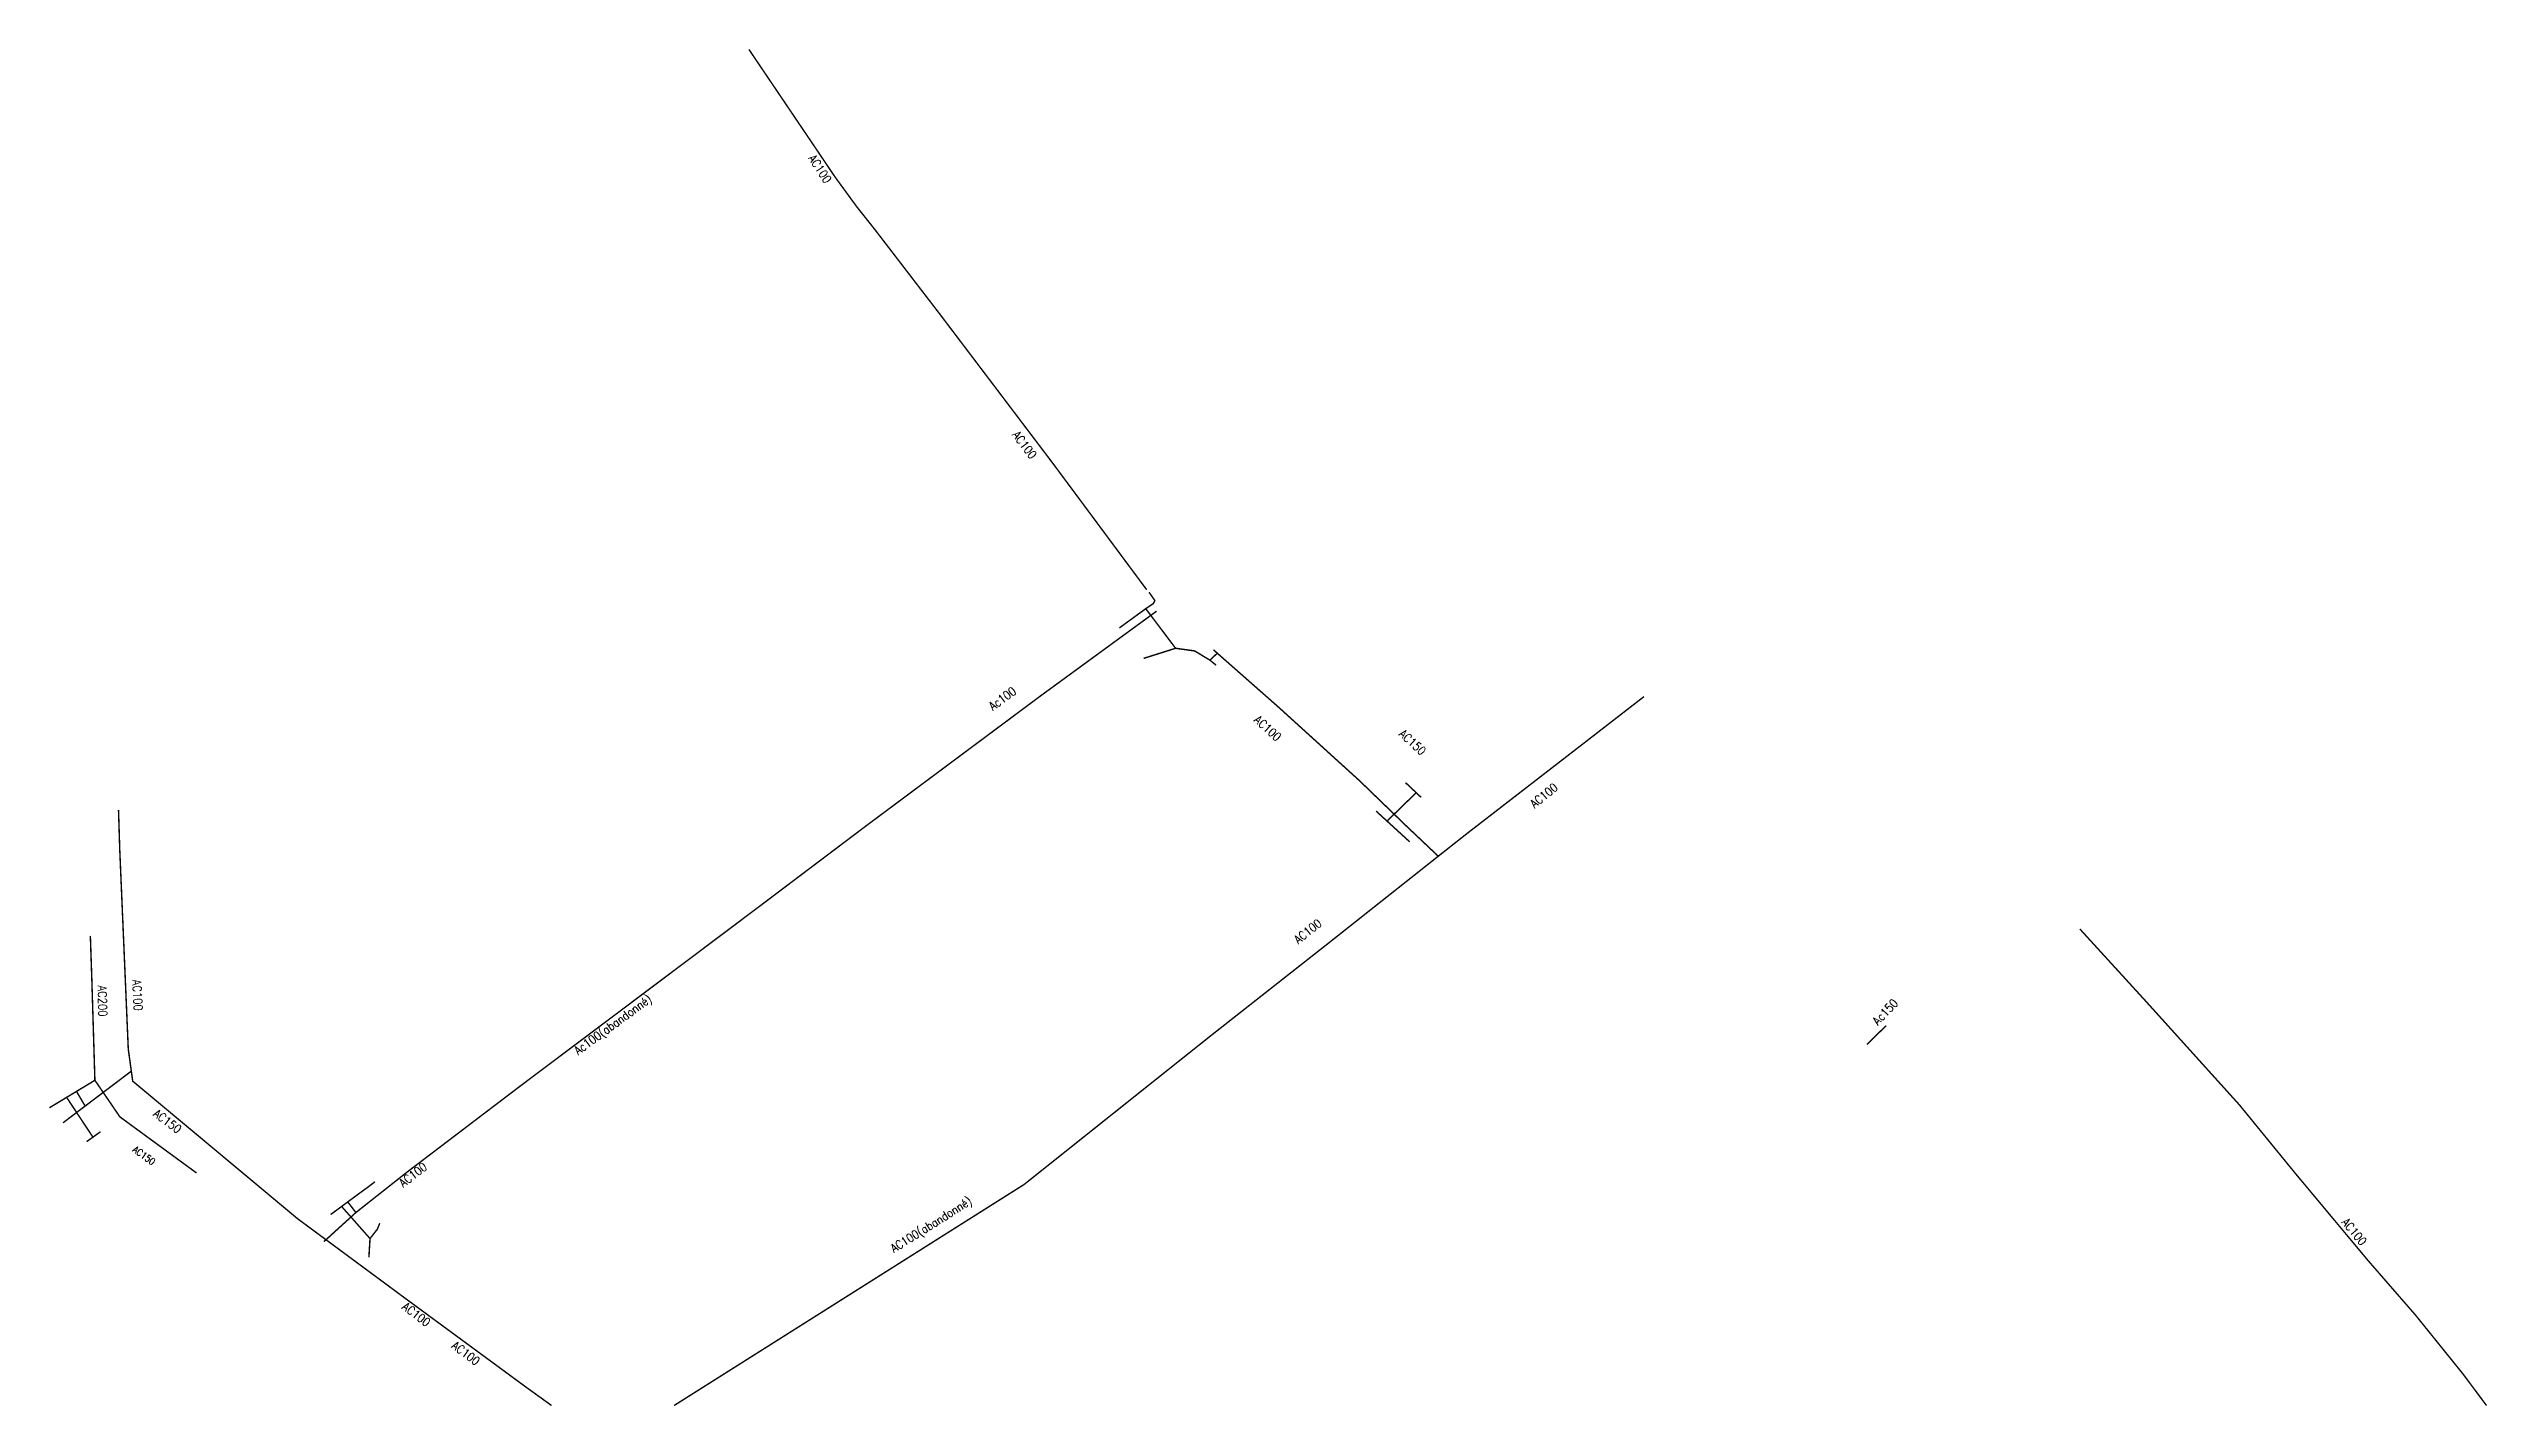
# Model space of a CAD drawing. Header units: millimetres. Extents: x 158430 to 159000, y 158000 to 159000.
# Drawn here: x 158430.5 to 158854.8, y 157999.9 to 158236.1 of the extents above; entities that cross this region are included whole.
import ezdxf
from ezdxf.enums import TextEntityAlignment as Align

# ---------------------------------------------------------------- set-up
doc = ezdxf.new("R2010")
doc.units = ezdxf.units.MM
doc.linetypes.add('L_25_DES', pattern=[1.5, 0.5, -1])
doc.layers.add('L_908', color=5, linetype='CONTINUOUS')
doc.styles.get("Standard").update_dxf_attribs({"font": 'romans.shx', "width": 0.85})
doc.linetypes.add('BP_HS', pattern='A,2,-1,["G",Standard,S=0.85,R=0,X=-0.27,Y=-0.4],-1', length=4)

msp = doc.modelspace()

# ---------------------------------------------------------------- texts
at = {"layer": 'L_908', "linetype": 'Continuous', "width": 0.85}
for rotation, p in [(303.2371, (158564.67, 158215.25)), (307.1397, (158600.28, 158167.21)), (309.8424, (158831.63, 158030.26))]:
    msp.add_text('AC100', height=1.5, rotation=rotation, dxfattribs=at).set_placement(p, align=Align.MIDDLE_CENTER)
for s, height, rotation, p in [('Ac100', 1.5, 36.1484, (158594.74, 158120.9)), ('AC100', 1.5, 317.7357, (158640.07, 158119.14)), ('AC150', 1.5, 317.4792, (158665.28, 158116.71)), ('AC100', 1.5, 38.7312, (158688.99, 158103.9)), ('AC100', 1.5, 38.7312, (158647.91, 158080.26)), ('AC100', 1.5, 273.2397, (158445.03, 158074.07)), ('AC200', 1.5, 271.6293, (158439.01, 158073.09)), ('Ac100(abandonné)', 1.5, 36.1484, (158522.59, 158060.97)), ('AC150', 1.5, 322.8465, (158448.53, 158050.52)), ('AC150', 1.2, 323.7869, (158444.97, 158044.31)), ('AC100', 1.5, 37.5831, (158492.18, 158037.93)), ('AC100(abandonné)', 1.5, 32.279, (158577.55, 158026.54)), ('AC100', 1.5, 322.8465, (158491.84, 158016.9)), ('AC100', 1.5, 322.8465, (158500.45, 158010.14))]:
    msp.add_text(s, height=height, rotation=rotation, dxfattribs=at).set_placement(p)
at = {"layer": 'L_908', "linetype": 'L_25_DES', "width": 0.85}
msp.add_text('Ac150', height=1.5, rotation=46.0533, dxfattribs=at).set_placement((158750.03, 158068.52), align=Align.MIDDLE)

# ---------------------------------------------------------------- linework, layer by layer
at = {"layer": 'L_908', "linetype": 'BP_HS', "const_width": 0.25, "flags": 128}
for points in [[(158621.52, 158141.99), (158619.88, 158144.2), (158617.38, 158147.57), (158604.97, 158164.29), (158585.46, 158190.05), (158574.28, 158204.61), (158571.06, 158208.67), (158567.26, 158213.88), (158567.26, 158213.88), (158565.1, 158217.09), (158552.32, 158236.02)], [(158621.36, 158138.69), (158622.69, 158139.6), (158622.94, 158140.11), (158621.93, 158141.56)], [(158623.24, 158138.26), (158602.93, 158123.42), (158572.75, 158100.93), (158553.89, 158086.69), (158512.54, 158055.62), (158492.87, 158040.66), (158483.92, 158033.59), (158478.36, 158028.53)], [(158632.53, 158129.73), (158633.8, 158130.95)], [(158539.29, 158000), (158600.2, 158038.48), (158632.63, 158064.33), (158653.55, 158080.79), (158671.88, 158095.31), (158671.88, 158095.31), (158677.26, 158099.56), (158696.28, 158114.27), (158708.05, 158123.39)], [(158666.56, 158108.42), (158669.26, 158105.86)], [(158444.32, 158062.02), (158442.84, 158096.61), (158442.62, 158103.66), (158442.62, 158103.66)], [(158661.45, 158103.45), (158667.29, 158098.11)], [(158663.34, 158101.72), (158668.41, 158106.66)], [(158438.51, 158056.61), (158437.97, 158074.37), (158437.72, 158081.75)], [(158746.85, 158062.86), (158750.19, 158066.12)], [(158517.97, 158000), (158513.49, 158003.23), (158492.33, 158018.79), (158473.76, 158032.53), (158445.09, 158056.46), (158444.32, 158062.02)], [(158438.51, 158056.61), (158430.61, 158051.83)], [(158444.77, 158058.14), (158432.95, 158049.2)], [(158456.19, 158040.48), (158442.86, 158050.24), (158438.51, 158056.61)], [(158433.59, 158053.64), (158438.17, 158046.71)], [(158435.33, 158054.63), (158436.81, 158052.13)], [(158439.48, 158047.65), (158437.07, 158045.93)], [(158479.52, 158033.23), (158484.92, 158037.22), (158486, 158038), (158487.23, 158038.95)], [(158483.92, 158033.59), (158482.51, 158035.44)], [(158481.43, 158034.66), (158486.38, 158029.06)]]:
    msp.add_lwpolyline(points, dxfattribs=at)
at = {"layer": 'L_908', "linetype": 'BP_HS', "const_width": 0.25}
for points in [[(158616.76, 158135.34), (158621.36, 158138.69), (158621.91, 158137.96), (158626.55, 158131.8), (158620.98, 158130.04)], [(158633.61, 158128.85), (158632.53, 158129.73), (158629.87, 158131.34), (158626.55, 158131.8)], [(158633.14, 158131.54), (158633.8, 158130.95), (158644.42, 158121.59), (158658.62, 158108.69), (158666.52, 158101.04), (158672.26, 158095.6)], [(158783.89, 158082.94), (158795.24, 158070.51), (158811.66, 158052.32), (158821.38, 158040.41), (158834.13, 158025.13), (158842.27, 158015.77), (158850.56, 158005.49), (158854.65, 158000)]]:
    msp.add_lwpolyline(points, dxfattribs=at)
at = {"layer": 'L_908', "linetype": 'BP_HS', "flags": 128}
msp.add_lwpolyline([(158486.19, 158025.79, 0.25, 0.25, 0), (158486.38, 158029.06, 0.25, 0.25, 0), (158486.38, 158029.06, 0.25, 0.25, 0), (158487.65, 158030.68, 0.25, 0.25, 0), (158488.08, 158031.74, 0, 0, 0)], format="xyseb", dxfattribs=at)

msp.set_redraw_order([(e.dxf.handle, doc.entitydb.next_handle()) for e in msp.query("TEXT MTEXT ATTDEF DIMENSION ARC_DIMENSION")])  # texts and dimensions are drawn at this point

doc.saveas('drawing.dxf')
